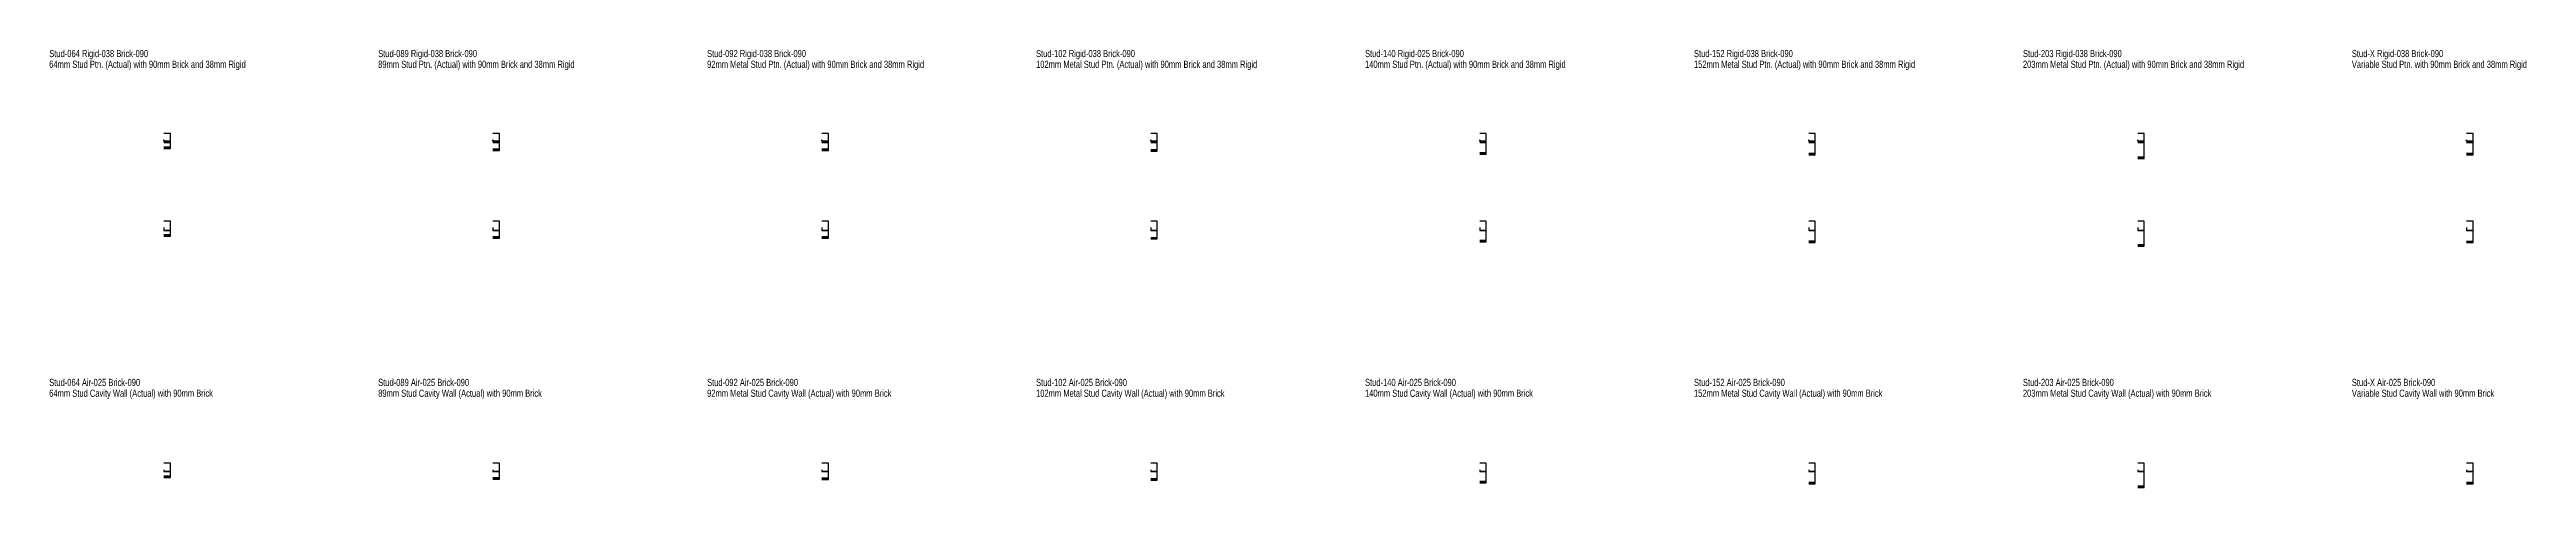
# Model space of a CAD drawing. Header units: millimetres. Extents: x -12127 to 41065, y -9187 to 28810.
# Drawn here: x -12127 to 22300, y 1084 to 7172 of the extents above; entities that cross this region are included whole.
import ezdxf

# ---------------------------------------------------------------- set-up
doc = ezdxf.new("R2010")
doc.units = ezdxf.units.MM
doc.header["$LTSCALE"] = 0.5
doc.linetypes.add('HIDDEN', pattern=[0.375, 0.25, -0.125])
doc.layers.add('X-WallDescriptions', color=5, linetype='HIDDEN')
doc.layers.add('X-WallEndcapPolylines', color=6, linetype='Continuous')
doc.styles.add('Title', font='arial.ttf', dxfattribs={"width": 0.75})

msp = doc.modelspace()

# ---------------------------------------------------------------- texts
at = {"layer": 'X-WallDescriptions', "style": 'Title', "width": 0.75}
for s, p in [('Stud-064 Rigid-038 Brick-090', (-12131, 7066)), ('64mm Stud Ptn. (Actual) with 90mm Brick and 38mm Rigid', (-12131, 6916)), ('Stud-089 Rigid-038 Brick-090', (-7559, 7066)), ('89mm Stud Ptn. (Actual) with 90mm Brick and 38mm Rigid', (-7559, 6916)), ('Stud-092 Rigid-038 Brick-090', (-2987, 7066)), ('92mm Metal Stud Ptn. (Actual) with 90mm Brick and 38mm Rigid', (-2987, 6916)), ('Stud-102 Rigid-038 Brick-090', (1585, 7066)), ('102mm Metal Stud Ptn. (Actual) with 90mm Brick and 38mm Rigid', (1585, 6916)), ('Stud-140 Rigid-025 Brick-090', (6157, 7066)), ('140mm Stud Ptn. (Actual) with 90mm Brick and 38mm Rigid', (6157, 6916)), ('Stud-152 Rigid-038 Brick-090', (10729, 7066)), ('152mm Metal Stud Ptn. (Actual) with 90mm Brick and 38mm Rigid', (10729, 6916)), ('Stud-203 Rigid-038 Brick-090', (15301, 7066)), ('203mm Metal Stud Ptn. (Actual) with 90mm Brick and 38mm Rigid', (15301, 6916)), ('Variable Stud Ptn. with 90mm Brick and 38mm Rigid', (19873, 6916)), ('Stud-X Rigid-038 Brick-090', (19873, 7066)), ('Stud-064 Air-025 Brick-090', (-12131, 2494)), ('64mm Stud Cavity Wall (Actual) with 90mm Brick', (-12131, 2344)), ('Stud-089 Air-025 Brick-090', (-7559, 2494)), ('89mm Stud Cavity Wall (Actual) with 90mm Brick', (-7559, 2344)), ('Stud-092 Air-025 Brick-090', (-2987, 2494)), ('92mm Metal Stud Cavity Wall (Actual) with 90mm Brick', (-2987, 2344)), ('Stud-102 Air-025 Brick-090', (1585, 2494)), ('102mm Metal Stud Cavity Wall (Actual) with 90mm Brick', (1585, 2344)), ('Stud-140 Air-025 Brick-090', (6157, 2494)), ('140mm Stud Cavity Wall (Actual) with 90mm Brick', (6157, 2344)), ('Stud-152 Air-025 Brick-090', (10729, 2494)), ('152mm Metal Stud Cavity Wall (Actual) with 90mm Brick', (10729, 2344)), ('Stud-203 Air-025 Brick-090', (15301, 2494)), ('203mm Metal Stud Cavity Wall (Actual) with 90mm Brick', (15301, 2344)), ('Variable Stud Cavity Wall with 90mm Brick', (19873, 2344)), ('Stud-X Air-025 Brick-090', (19873, 2494))]:
    msp.add_text(s, height=100, dxfattribs=at).set_placement(p)

# ---------------------------------------------------------------- linework, layer by layer
at = {"layer": 'X-WallEndcapPolylines'}
for points in [[(-10536, 5915), (-10536, 5897), (-10446, 5897), (-10446, 6005), (-10536, 6005)], [(-10536, 5877), (-10446, 5877), (-10446, 5897), (-10536, 5897), (-10536, 5915)], [(-10536, 5813), (-10446, 5813), (-10446, 5877), (-10536, 5877)], [(-5964, 5915), (-5964, 5897), (-5874, 5897), (-5874, 6005), (-5964, 6005)], [(-5964, 5877), (-5874, 5877), (-5874, 5897), (-5964, 5897), (-5964, 5915)], [(-5964, 5788), (-5874, 5788), (-5874, 5877), (-5964, 5877)], [(-1392, 5915), (-1392, 5897), (-1302, 5897), (-1302, 6005), (-1392, 6005)], [(-1392, 5877), (-1302, 5877), (-1302, 5897), (-1392, 5897), (-1392, 5915)], [(-1392, 5785), (-1302, 5785), (-1302, 5877), (-1392, 5877)], [(3180, 5915), (3180, 5897), (3270, 5897), (3270, 6005), (3180, 6005)], [(3180, 5877), (3270, 5877), (3270, 5897), (3180, 5897), (3180, 5915)], [(3180, 5775), (3270, 5775), (3270, 5877), (3180, 5877)], [(7752, 5915), (7752, 5897), (7842, 5897), (7842, 6005), (7752, 6005)], [(7752, 5877), (7842, 5877), (7842, 5897), (7752, 5897), (7752, 5915)], [(7752, 5737), (7842, 5737), (7842, 5877), (7752, 5877)], [(12324, 5915), (12324, 5897), (12414, 5897), (12414, 6005), (12324, 6005)], [(12324, 5877), (12414, 5877), (12414, 5897), (12324, 5897), (12324, 5915)], [(12324, 5725), (12414, 5725), (12414, 5877), (12324, 5877)], [(16896, 5915), (16896, 5897), (16986, 5897), (16986, 6005), (16896, 6005)], [(16896, 5877), (16986, 5877), (16986, 5897), (16896, 5897), (16896, 5915)], [(16896, 5674), (16986, 5674), (16986, 5877), (16896, 5877)], [(21468, 5915), (21468, 5897), (21558, 5897), (21558, 6005), (21468, 6005)], [(21468, 5877), (21558, 5877), (21558, 5897), (21468, 5897), (21468, 5915)], [(21468, 5724), (21558, 5724), (21558, 5877), (21468, 5877)], [(-10536, 5795), (-10446, 5795), (-10446, 5813), (-10536, 5813)], [(-5964, 5770), (-5874, 5770), (-5874, 5788), (-5964, 5788)], [(-1392, 5767), (-1302, 5767), (-1302, 5785), (-1392, 5785)], [(3180, 5757), (3270, 5757), (3270, 5775), (3180, 5775)], [(7752, 5719), (7842, 5719), (7842, 5737), (7752, 5737)], [(12324, 5707), (12414, 5707), (12414, 5725), (12324, 5725)], [(16896, 5656), (16986, 5656), (16986, 5674), (16896, 5674)], [(21468, 5706), (21558, 5706), (21558, 5724), (21468, 5724)], [(-10536, 4696), (-10536, 4658), (-10446, 4658), (-10446, 4786), (-10536, 4786)], [(-10536, 4594), (-10446, 4594), (-10446, 4658), (-10536, 4658)], [(-10536, 4576), (-10446, 4576), (-10446, 4594), (-10536, 4594)], [(-5964, 4696), (-5964, 4658), (-5874, 4658), (-5874, 4786), (-5964, 4786)], [(-5964, 4569), (-5874, 4569), (-5874, 4658), (-5964, 4658)], [(-5964, 4551), (-5874, 4551), (-5874, 4569), (-5964, 4569)], [(-1392, 4696), (-1392, 4658), (-1302, 4658), (-1302, 4786), (-1392, 4786)], [(-1392, 4566), (-1302, 4566), (-1302, 4658), (-1392, 4658)], [(-1392, 4548), (-1302, 4548), (-1302, 4566), (-1392, 4566)], [(3180, 4696), (3180, 4658), (3270, 4658), (3270, 4786), (3180, 4786)], [(3180, 4556), (3270, 4556), (3270, 4658), (3180, 4658)], [(3180, 4538), (3270, 4538), (3270, 4556), (3180, 4556)], [(7752, 4696), (7752, 4658), (7842, 4658), (7842, 4786), (7752, 4786)], [(7752, 4518), (7842, 4518), (7842, 4658), (7752, 4658)], [(7752, 4500), (7842, 4500), (7842, 4518), (7752, 4518)], [(12324, 4696), (12324, 4658), (12414, 4658), (12414, 4786), (12324, 4786)], [(12324, 4506), (12414, 4506), (12414, 4658), (12324, 4658)], [(12324, 4488), (12414, 4488), (12414, 4506), (12324, 4506)], [(16896, 4696), (16896, 4658), (16986, 4658), (16986, 4786), (16896, 4786)], [(16896, 4455), (16986, 4455), (16986, 4658), (16896, 4658)], [(21468, 4696), (21468, 4658), (21558, 4658), (21558, 4786), (21468, 4786)], [(21468, 4505), (21558, 4505), (21558, 4658), (21468, 4658)], [(21468, 4487), (21558, 4487), (21558, 4505), (21468, 4505)], [(16896, 4437), (16986, 4437), (16986, 4455), (16896, 4455)], [(-10536, 1330), (-10536, 1305), (-10446, 1305), (-10446, 1420), (-10536, 1420)], [(-5964, 1330), (-5964, 1305), (-5874, 1305), (-5874, 1420), (-5964, 1420)], [(-1392, 1330), (-1392, 1305), (-1302, 1305), (-1302, 1420), (-1392, 1420)], [(3180, 1330), (3180, 1305), (3270, 1305), (3270, 1420), (3180, 1420)], [(7752, 1330), (7752, 1305), (7842, 1305), (7842, 1420), (7752, 1420)], [(12324, 1330), (12324, 1305), (12414, 1305), (12414, 1420), (12324, 1420)], [(16896, 1330), (16896, 1305), (16986, 1305), (16986, 1420), (16896, 1420)], [(21468, 1330), (21468, 1305), (21558, 1305), (21558, 1420), (21468, 1420)], [(-10536, 1241), (-10446, 1241), (-10446, 1305), (-10536, 1305)], [(-10536, 1223), (-10446, 1223), (-10446, 1241), (-10536, 1241)], [(-5964, 1216), (-5874, 1216), (-5874, 1305), (-5964, 1305)], [(-5964, 1198), (-5874, 1198), (-5874, 1216), (-5964, 1216)], [(-1392, 1213), (-1302, 1213), (-1302, 1305), (-1392, 1305)], [(-1392, 1195), (-1302, 1195), (-1302, 1213), (-1392, 1213)], [(3180, 1203), (3270, 1203), (3270, 1305), (3180, 1305)], [(3180, 1185), (3270, 1185), (3270, 1203), (3180, 1203)], [(7752, 1165), (7842, 1165), (7842, 1305), (7752, 1305)], [(7752, 1147), (7842, 1147), (7842, 1165), (7752, 1165)], [(12324, 1153), (12414, 1153), (12414, 1305), (12324, 1305)], [(12324, 1135), (12414, 1135), (12414, 1153), (12324, 1153)], [(16896, 1102), (16986, 1102), (16986, 1305), (16896, 1305)], [(16896, 1084), (16986, 1084), (16986, 1102), (16896, 1102)], [(21468, 1152), (21558, 1152), (21558, 1305), (21468, 1305)], [(21468, 1134), (21558, 1134), (21558, 1152), (21468, 1152)]]:
    msp.add_lwpolyline(points, dxfattribs=at)

msp.set_redraw_order([(e.dxf.handle, doc.entitydb.next_handle()) for e in msp.query("TEXT MTEXT ATTDEF DIMENSION ARC_DIMENSION")])  # texts and dimensions are drawn at this point

doc.saveas('drawing.dxf')
